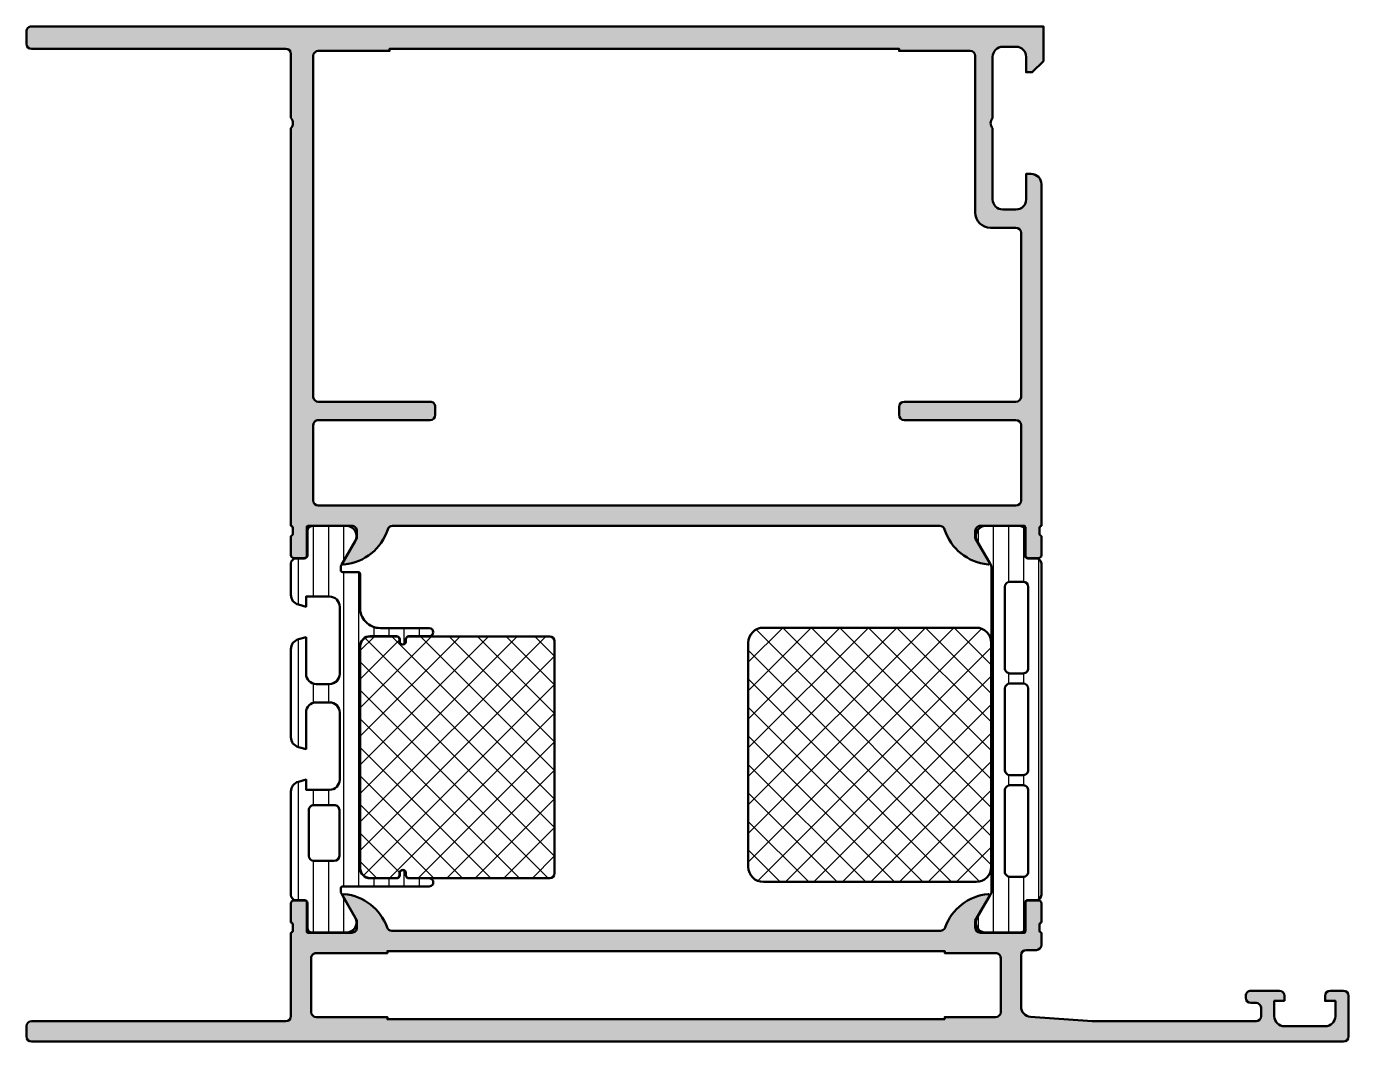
# Model space of a CAD drawing. Extents: x 0 to 130, y 0 to 100.
import ezdxf

# ---------------------------------------------------------------- set-up
doc = ezdxf.new("R2010")
doc.units = 0
for name, color, linetype, lineweight in [('0S-Alu contour', 7, 'Continuous', 50), ('0S-Alu hatch', 252, 'Continuous', 25), ('0S-Plastic contour', 254, 'Continuous', 50), ('0S-Plastic hatch', 253, 'Continuous', 25), ('0S-PT contour', 91, 'Continuous', 50), ('0S-PT hatch', 103, 'Continuous', 25)]:
    doc.layers.add(name, color=color, linetype=linetype, lineweight=lineweight)
pattern_1 = [(135, (0, 0), (-1.403165018917055, -1.403165018917055), []), (225, (0, 0), (1.403165018917055, -1.403165018917055), [])]
pattern_2 = [(90, (0, 0), (-1.4859, 0), [])]

# ---------------------------------------------------------------- blocks, each defined once
blk = doc.blocks.new('438720__DFF187B1_2FE2_44DF_8793_DDACC9FEA087_')
at = {"layer": '0S-Alu hatch'}
h = blk.add_hatch(color=256, dxfattribs=at)
edge = h.paths.add_edge_path()
edge.add_line((99.8, 50.699999999998), (99.8, 84.29999999999998))
edge.add_arc((98.8, 84.29999999999998), 1.000000000000003, 0, 90)
edge.add_line((98.8, 85.29999999999998), (98.3, 85.29999999999998))
edge.add_line((98.3, 85.29999999999998), (98.3, 82.79999999999998))
edge.add_ellipse((97.3, 82.79999999999998), major_axis=(-1.000000000000003, 0), ratio=1, start_angle=90, end_angle=180, ccw=False)
edge.add_line((97.3, 81.79999999999998), (96, 81.79999999999998))
edge.add_ellipse((96, 82.79999999999998), major_axis=(-1, 0), ratio=1, start_angle=0, end_angle=90, ccw=False)
edge.add_line((95, 82.79999999999998), (95, 89.8))
edge.add_ellipse((95.525, 90.29999999999998), major_axis=(-0.724999999999999, 0), ratio=1, start_angle=-43.60281897270329, end_angle=43.60281897270329, ccw=False)
edge.add_line((95, 90.8), (95, 96.79999999999998))
edge.add_ellipse((96, 96.79999999999998), major_axis=(-1, 0), ratio=1, start_angle=270, end_angle=360, ccw=False)
edge.add_line((96, 97.80000000000001), (97.3, 97.80000000000001))
edge.add_ellipse((97.3, 96.79999999999998), major_axis=(-1, 0), ratio=1, start_angle=180, end_angle=270, ccw=False)
edge.add_line((98.3, 96.79999999999998), (98.3, 95.29999999999998))
edge.add_line((98.3, 95.29999999999998), (98.9, 95.29999999999998))
edge.add_line((98.9, 95.29999999999998), (100, 96.4))
edge.add_line((100, 96.4), (100, 99.8))
edge.add_line((100, 99.8), (0.5000000000000285, 99.8))
edge.add_arc((0.4999999999999716, 99.29999999999998), 0.5, 89.99999999999349, 180)
edge.add_line((-2.84e-14, 99.29999999999998), (0, 98.10000000000002))
edge.add_arc((0.5, 98.10000000000002), 0.5, 180, 270)
edge.add_line((0.5, 97.60000000000001), (25.50000000000002, 97.60000000000001))
edge.add_ellipse((25.5, 97.1), major_axis=(-0.5, 0), ratio=1, start_angle=180, end_angle=269.9999999999984, ccw=False)
edge.add_line((26, 97.1), (26, 90.8))
edge.add_ellipse((25.47500000000001, 90.29999999999998), major_axis=(-0.7249999999999939, 0), ratio=1, start_angle=136.397181027296, end_angle=223.6028189727041, ccw=False)
edge.add_line((26, 89.8), (25.99999999999996, 50.70000000000001))
edge.add_ellipse((25.92116355345694, 50.43247940800688), major_axis=(-0.2788950563274352, 0), ratio=1, start_angle=178.8354106259076, end_angle=253.58012358051252, ccw=False)
edge.add_line((26.20000099999999, 50.42681100000853), (26.20000099999999, 49.97321700000851))
edge.add_ellipse((25.92113290435682, 49.96755634053145), major_axis=(-0.2789255417371434, 0), ratio=1, start_angle=106.4245945553539, end_angle=181.1628700728862, ccw=False)
edge.add_line((25.99999999999999, 49.70001300000852), (25.99999999999999, 47.82000200000002))
edge.add_arc((26.3, 47.82000200000001), 0.3000000000000114, 180, 269.9999999999973)
edge.add_line((26.29999999999999, 47.520002), (27.27997431904277, 47.520002))
edge.add_arc((27.27997431904277, 47.82000200000001), 0.3000000000000185, 270, 360)
edge.add_line((27.57997431904278, 47.82000200000001), (27.57997431904278, 50.58))
edge.add_ellipse((27.69997431904278, 50.57999999999999), major_axis=(-0.1200000000000045, 0), ratio=1, start_angle=270, end_angle=360, ccw=False)
edge.add_line((27.69997431904278, 50.7), (31.99999999999999, 50.70000000000001))
edge.add_ellipse((32, 50.2), major_axis=(-0.5000000000000071, 0), ratio=1, start_angle=180, end_angle=270.00000000000165, ccw=False)
edge.add_line((32.5, 50.2), (32.5, 49.5))
edge.add_line((32.5, 49.5), (31.11850454237761, 47.10717967697243))
edge.add_arc((31.23811978464828, 47.0381197846483), 0.1381197846482893, 150.0000000000119, 275.6225775508016)
edge.add_arc((30.76177675882616, 51.87660886184838), 5.000000000000554, 275.6225775507933, 342.2515836439298)
edge.add_ellipse((35.99999999999982, 50.20000000000041), major_axis=(-0.4999999999993678, 0), ratio=1, start_angle=269.9999999999772, end_angle=342.2515836439069, ccw=False)
edge.add_line((36.00000000000001, 50.69999999999978), (89.80000000000145, 50.69999999999999))
edge.add_ellipse((89.80000000000146, 50.20000000000146), major_axis=(-0.4999999999985292, 0), ratio=1, start_angle=197.748416356074, end_angle=270.00000000000324, ccw=False)
edge.add_arc((95.03822324117381, 51.87660886184879), 4.999999999999937, 197.7484163560697, 264.3774224492063)
edge.add_arc((94.5618802153517, 47.03811978464934), 0.1381197846482883, 264.3774224492046, 389.9999999999987)
edge.add_line((94.68149545762235, 47.10717967697348), (93.3, 49.50000000000102))
edge.add_line((93.3, 49.50000000000102), (93.3, 50.20000000000104))
edge.add_ellipse((93.79999999999998, 50.20000000000102), major_axis=(-0.4999999999999929, 0), ratio=1, start_angle=269.9999999999984, end_angle=360, ccw=False)
edge.add_line((93.8, 50.70000000000101), (98.10002568095764, 50.70000000000104))
edge.add_ellipse((98.10002568095764, 50.57999999999999), major_axis=(-0.1200000000010419, 0), ratio=1, start_angle=180, end_angle=270, ccw=False)
edge.add_line((98.22002568095868, 50.57999999999999), (98.22002568095868, 47.82000200000001))
edge.add_arc((98.5200256809587, 47.82000200000001), 0.3000000000000043, 180, 269.9999999999973)
edge.add_line((98.5200256809587, 47.520002), (99.50000000000146, 47.520002))
edge.add_arc((99.50000000000146, 47.82000200000001), 0.3000000000000114, 270, 360)
edge.add_line((99.80000000000148, 47.82000200000001), (99.80000000000148, 49.70001300000852))
edge.add_ellipse((99.87886709564464, 49.96755634053146), major_axis=(-0.2789255417371443, 0), ratio=1, start_angle=-1.1628700728879835, end_angle=73.57540544464621, ccw=False)
edge.add_line((99.59999900000147, 49.97321700000853), (99.59999900000147, 50.42681100000852))
edge.add_ellipse((99.87883644654246, 50.43247940800686), major_axis=(-0.2788950563253698, 0), ratio=1, start_angle=-73.58012358050928, end_angle=1.1645893740977726, ccw=False)
edge = h.paths.add_edge_path()
edge.add_arc((39.69999999999999, 61.60000000000001), 0.5, 270, 360)
edge.add_line((40.19999999999998, 61.60000000000001), (40.2, 62.40000000000001))
edge.add_arc((39.70000000000002, 62.40000000000001), 0.4999999999999858, 0, 90.0000000000016)
edge.add_line((39.7, 62.89999999999999), (28.69999999999999, 62.90000000000001))
edge.add_ellipse((28.69999999999999, 63.40000000000001), major_axis=(-0.5, 0), ratio=1, start_angle=0, end_angle=90, ccw=False)
edge.add_line((28.19999999999999, 63.4), (28.19999999999999, 96.90000000000003))
edge.add_ellipse((28.69999999999999, 96.90000000000003), major_axis=(-0.5, 0), ratio=1, start_angle=270, end_angle=360, ccw=False)
edge.add_line((28.69999999999999, 97.40000000000003), (35.69999999999999, 97.4))
edge.add_line((35.69999999999999, 97.4), (35.69999999999999, 97.60000000000001))
edge.add_line((35.69999999999999, 97.60000000000001), (85.8, 97.60000000000001))
edge.add_line((85.8, 97.60000000000001), (85.80000000000001, 97.4))
edge.add_line((85.80000000000001, 97.4), (92.79999999999998, 97.4))
edge.add_ellipse((92.79999999999998, 96.90000000000003), major_axis=(-0.5, 0), ratio=1, start_angle=180, end_angle=270, ccw=False)
edge.add_line((93.3, 96.90000000000003), (93.3, 81.5))
edge.add_arc((94.80000000000003, 81.5), 1.500000000000007, 180, 269.9999999999989)
edge.add_line((94.79999999999998, 80), (97.3, 79.99999999999999))
edge.add_ellipse((97.3, 79.49999999999999), major_axis=(-0.5, 0), ratio=1, start_angle=180, end_angle=270, ccw=False)
edge.add_line((97.80000000000001, 79.49999999999999), (97.79999999999998, 63.39999999999999))
edge.add_ellipse((97.3, 63.39999999999999), major_axis=(-0.4999999999999929, 0), ratio=1, start_angle=90.00000000000159, end_angle=180, ccw=False)
edge.add_line((97.30000000000003, 62.9), (86.3, 62.9))
edge.add_arc((86.3, 62.4), 0.5, 90, 180)
edge.add_line((85.8, 62.4), (85.80000000000001, 61.60000000000001))
edge.add_arc((86.3, 61.60000000000001), 0.5000000000000071, 180, 270)
edge.add_line((86.3, 61.1), (97.3, 61.10000000000001))
edge.add_ellipse((97.3, 60.60000000000001), major_axis=(-0.5, 0), ratio=1, start_angle=180, end_angle=270, ccw=False)
edge.add_line((97.80000000000001, 60.60000000000002), (97.79999999999998, 53.19999999999997))
edge.add_ellipse((97.3, 53.19999999999997), major_axis=(-0.4999999999999929, 0), ratio=1, start_angle=90, end_angle=180, ccw=False)
edge.add_line((97.3, 52.69999999999998), (28.69999999999999, 52.70000000000001))
edge.add_ellipse((28.69999999999999, 53.20000000000001), major_axis=(-0.5, 0), ratio=1, start_angle=0, end_angle=90, ccw=False)
edge.add_line((28.19999999999999, 53.2), (28.19999999999998, 60.59999999999999))
edge.add_ellipse((28.69999999999999, 60.59999999999999), major_axis=(-0.5000000000000142, 0), ratio=1, start_angle=269.9999999999984, end_angle=360, ccw=False)
edge.add_line((28.7, 61.10000000000001), (39.69999999999999, 61.10000000000001))
at = {"layer": '0S-Alu contour', "color": 7}
for points in [[(-2.84e-14, 99.29999999999998), (0, 98.10000000000002)], [(98.3, 96.79999999999998), (98.3, 95.29999999999998), (98.9, 95.29999999999998), (100, 96.4), (100, 99.8), (0.5000000000000285, 99.8)], [(0.5, 97.60000000000001), (25.50000000000002, 97.60000000000001)], [(28.69999999999999, 97.40000000000003), (35.69999999999999, 97.4), (35.69999999999999, 97.60000000000001), (85.8, 97.60000000000001), (85.80000000000001, 97.4), (92.79999999999998, 97.4)], [(96, 97.80000000000001), (97.3, 97.80000000000001)], [(26, 97.1), (26, 90.8)], [(28.19999999999999, 63.4), (28.19999999999999, 96.90000000000003)], [(93.3, 96.90000000000003), (93.3, 81.5)], [(95, 90.8), (95, 96.79999999999998)], [(26, 89.8), (25.99999999999996, 50.70000000000001)], [(95, 82.79999999999998), (95, 89.8)], [(98.8, 85.29999999999998), (98.3, 85.29999999999998), (98.3, 82.79999999999998)], [(99.8, 50.699999999998), (99.8, 84.29999999999998)], [(97.3, 81.79999999999998), (96, 81.79999999999998)], [(94.79999999999998, 80), (97.3, 79.99999999999999)], [(97.80000000000001, 79.49999999999999), (97.79999999999998, 63.39999999999999)], [(39.7, 62.89999999999999), (28.69999999999999, 62.90000000000001)], [(97.30000000000003, 62.9), (86.3, 62.9)], [(40.19999999999998, 61.60000000000001), (40.2, 62.40000000000001)], [(85.8, 62.4), (85.80000000000001, 61.60000000000001)], [(28.19999999999999, 53.2), (28.19999999999998, 60.59999999999999)], [(28.7, 61.10000000000001), (39.69999999999999, 61.10000000000001)], [(86.3, 61.1), (97.3, 61.10000000000001)], [(97.80000000000001, 60.60000000000002), (97.79999999999998, 53.19999999999997)], [(97.3, 52.69999999999998), (28.69999999999999, 52.70000000000001)], [(25.99999999999999, 49.70001300000852), (25.99999999999999, 47.82000200000002)], [(26.20000099999999, 50.42681100000853), (26.20000099999999, 49.97321700000851)], [(27.57997431904278, 47.82000200000001), (27.57997431904278, 50.58)], [(27.69997431904278, 50.7), (31.99999999999999, 50.70000000000001)], [(32.5, 50.2), (32.5, 49.5), (31.11850454237761, 47.10717967697243)], [(36.00000000000001, 50.69999999999978), (89.80000000000145, 50.69999999999999)], [(94.68149545762235, 47.10717967697348), (93.3, 49.50000000000102), (93.3, 50.20000000000104)], [(93.8, 50.70000000000101), (98.10002568095764, 50.70000000000104)], [(98.22002568095868, 50.57999999999999), (98.22002568095868, 47.82000200000001)], [(99.59999900000147, 49.97321700000853), (99.59999900000147, 50.42681100000852)], [(99.80000000000148, 47.82000200000001), (99.80000000000148, 49.70001300000852)], [(26.29999999999999, 47.520002), (27.27997431904277, 47.520002)], [(98.5200256809587, 47.520002), (99.50000000000146, 47.520002)]]:
    blk.add_lwpolyline(points, dxfattribs=at)
for centre, radius, start, end in [((0.4999999999999716, 99.29999999999998), 0.5, 89.99999999999349, 180), ((0.5, 98.10000000000002), 0.5, 180, 270), ((98.8, 84.29999999999998), 1.000000000000003, 0, 90), ((94.80000000000003, 81.5), 1.500000000000007, 180, 269.9999999999989), ((39.70000000000002, 62.40000000000001), 0.4999999999999858, 0, 90.0000000000016), ((86.3, 62.4), 0.5, 90, 180), ((39.69999999999999, 61.60000000000001), 0.5, 270, 0), ((86.3, 61.60000000000001), 0.5000000000000071, 180, 270), ((30.76177675882616, 51.87660886184838), 5.000000000000554, 275.6225775507933, 342.2515836439298), ((95.03822324117381, 51.87660886184879), 4.999999999999937, 197.7484163560697, 264.3774224492063), ((26.3, 47.82000200000001), 0.3000000000000114, 180, 269.9999999999973), ((27.27997431904277, 47.82000200000001), 0.3000000000000185, 270, 0), ((31.23811978464828, 47.0381197846483), 0.1381197846482893, 150.0000000000119, 275.6225775508016), ((94.5618802153517, 47.03811978464934), 0.1381197846482883, 264.3774224492046, 29.99999999999864), ((98.5200256809587, 47.82000200000001), 0.3000000000000043, 180, 269.9999999999973), ((99.50000000000146, 47.82000200000001), 0.3000000000000114, 270, 0)]:
    blk.add_arc(centre, radius, start, end, dxfattribs=at)
at = {"layer": '0S-Alu contour', "color": 7, "extrusion": (0, 0, -1)}
for centre, radius, start, end in [((-25.5, 97.1), 0.5, 90.0000000000016, 180), ((-96, 96.79999999999998), 1, 0, 90), ((-97.3, 96.79999999999998), 1, 90, 180), ((-28.69999999999999, 96.90000000000003), 0.5, 0, 90), ((-92.79999999999998, 96.90000000000003), 0.5, 90, 180), ((-25.47500000000001, 90.29999999999998), 0.7249999999999939, 136.3971810272959, 223.6028189727041), ((-95.525, 90.29999999999998), 0.724999999999999, 316.3971810272967, 43.60281897270331), ((-96, 82.79999999999998), 1, 270, 0), ((-97.3, 82.79999999999998), 1.000000000000003, 180, 270), ((-97.3, 79.49999999999999), 0.5, 90, 180), ((-28.69999999999999, 63.40000000000001), 0.5, 270, 0), ((-97.3, 63.39999999999999), 0.4999999999999929, 180, 269.9999999999984), ((-28.69999999999999, 60.59999999999999), 0.5000000000000142, 0, 90.0000000000016), ((-97.3, 60.60000000000001), 0.5, 90, 180), ((-28.69999999999999, 53.20000000000001), 0.5, 270, 0), ((-97.3, 53.19999999999997), 0.4999999999999929, 180, 270), ((-25.92116355345694, 50.43247940800688), 0.2788950563274352, 106.4198764194875, 181.1645893740925), ((-25.92113290435682, 49.96755634053145), 0.2789255417371434, 178.8371299271138, 253.5754054446461), ((-27.69997431904278, 50.57999999999999), 0.1200000000000045, 0, 90), ((-32, 50.2), 0.5000000000000071, 89.99999999999837, 180), ((-35.99999999999982, 50.20000000000041), 0.4999999999993678, 17.74841635609313, 90.0000000000228), ((-89.80000000000146, 50.20000000000146), 0.4999999999985292, 89.99999999999675, 162.251583643926), ((-93.79999999999998, 50.20000000000102), 0.4999999999999929, 0, 90.0000000000016), ((-98.10002568095764, 50.57999999999999), 0.1200000000010419, 90, 180), ((-99.87883644654246, 50.43247940800686), 0.2788950563253698, 358.8354106259022, 73.58012358050937), ((-99.87886709564464, 49.96755634053146), 0.2789255417371443, 286.4245945553538, 1.162870072888105)]:
    blk.add_arc(centre, radius, start, end, dxfattribs=at)
blk = doc.blocks.new('438260__5B9EB862_F259_4979_A727_51D147B3222C_')
at = {"layer": '0S-Alu hatch'}
h = blk.add_hatch(color=256, dxfattribs=at)
edge = h.paths.add_edge_path()
edge.add_line((123.7, 3.999999999999999), (123.7, 4.5))
edge.add_arc((123.2, 4.5), 0.4999999999999992, 0, 90)
edge.add_line((123.2, 4.999999999999999), (120.4, 5))
edge.add_arc((120.4, 4.500000000000003), 0.4999999999999974, 89.99999999999837, 180)
edge.add_line((119.9, 4.5), (119.9, 4.299999999999999))
edge.add_arc((120.4, 4.299999999999998), 0.5000000000000018, 180, 270)
edge.add_line((120.4, 3.799999999999997), (120.9, 3.799999999999998))
edge.add_ellipse((120.9, 3.299999999999998), major_axis=(-0.5, 0), ratio=1, start_angle=180, end_angle=270, ccw=False)
edge.add_line((121.4, 3.299999999999998), (121.4, 2.499999999999996))
edge.add_ellipse((120.9, 2.499999999999998), major_axis=(-0.5, 0), ratio=1, start_angle=90, end_angle=180, ccw=False)
edge.add_line((120.9, 1.999999999999998), (104.8, 2.000000000000001))
edge.add_line((104.8, 2.000000000000001), (98.7287529500121, 2.433660503570568))
edge.add_ellipse((98.80000000000003, 3.431119203401302), major_axis=(-0.9999999999999994, 0), ratio=1, start_angle=0, end_angle=85.91438322002472, ccw=False)
edge.add_line((97.80000000000001, 3.4311192034013), (97.80000000000001, 8.500000000000027))
edge.add_ellipse((98.30000000000001, 8.500000000000025), major_axis=(-0.4999999999999929, 0), ratio=1, start_angle=270, end_angle=360, ccw=False)
edge.add_line((98.30000000000001, 9.000000000000018), (99.30000000000001, 9.000000000000014))
edge.add_arc((99.30000000000001, 9.500000000000004), 0.4999999999999894, 270, 360)
edge.add_line((99.8, 9.500000000000007), (99.8, 10.69999999999998))
edge.add_ellipse((99.87883644654305, 10.9675205919931), major_axis=(-0.2788950563274398, 0), ratio=1, start_angle=-1.1645893740985116, end_angle=73.58012358050672, ccw=False)
edge.add_line((99.599999, 10.97318899999149), (99.599999, 11.42678299999149))
edge.add_ellipse((99.87886709564316, 11.43244365946854), major_axis=(-0.2789255417371504, 0), ratio=1, start_angle=-73.5754054446466, end_angle=1.1628700728858803, ccw=False)
edge.add_line((99.8, 11.69998699999149), (99.8, 13.57999799999999))
edge.add_arc((99.49999999999999, 13.57999799999999), 0.3000000000000043, 0, 89.99999999999729)
edge.add_line((99.50000000000001, 13.87999799999999), (98.5200256809572, 13.87999799999999))
edge.add_arc((98.5200256809572, 13.57999799999999), 0.3000000000000043, 90, 180)
edge.add_line((98.2200256809572, 13.57999799999999), (98.2200256809572, 10.81999999999999))
edge.add_ellipse((98.10002568095724, 10.81999999999999), major_axis=(-0.1199999999999761, 0), ratio=1, start_angle=90, end_angle=180, ccw=False)
edge.add_line((98.10002568095724, 10.70000000000001), (93.79999999999998, 10.70000000000001))
edge.add_ellipse((93.8, 11.20000000000001), major_axis=(-0.5000000000000036, 0), ratio=1, start_angle=0, end_angle=89.9999999999967, ccw=False)
edge.add_line((93.3, 11.20000000000002), (93.3, 11.9))
edge.add_line((93.3, 11.9), (94.68149545762235, 14.29282032302757))
edge.add_arc((94.5618802153517, 14.36188021535171), 0.1381197846482903, 329.9999999999994, 455.6225775507956)
edge.add_arc((95.03822324117374, 9.52339113815216), 5.000000000000031, 95.62257755079277, 160.0499003679405)
edge.add_ellipse((89.86827747940465, 11.39999999999997), major_axis=(-0.499999999999961, 0), ratio=1, start_angle=90.00000000000978, end_angle=160.0499003679496, ccw=False)
edge.add_line((89.86827747940472, 10.90000000000001), (35.93172252059527, 10.90000000000001))
edge.add_ellipse((35.93172252059527, 11.40000000000015), major_axis=(-0.5000000000001404, 0), ratio=1, start_angle=19.95009963205888, end_angle=90, ccw=False)
edge.add_arc((30.76177675882624, 9.523391138152375), 4.999999999999785, 19.95009963205865, 84.37742244920679)
edge.add_arc((31.23811978464829, 14.3618802153517), 0.1381197846482707, 84.37742244920344, 209.9999999999997)
edge.add_line((31.11850454237765, 14.29282032302757), (32.50000000000002, 11.9))
edge.add_line((32.50000000000002, 11.9), (32.50000000000006, 11.20000000000004))
edge.add_ellipse((32, 11.20000000000007), major_axis=(-0.500000000000057, 0), ratio=1, start_angle=89.9999999999967, end_angle=180, ccw=False)
edge.add_line((31.99999999999997, 10.70000000000001), (27.69997431904275, 10.70000000000001))
edge.add_ellipse((27.69997431904277, 10.81999999999998), major_axis=(-0.1199999999999655, 0), ratio=1, start_angle=0, end_angle=89.99999999999329, ccw=False)
edge.add_line((27.57997431904281, 10.81999999999998), (27.57997431904279, 13.57999800000001))
edge.add_arc((27.2799743190428, 13.57999799999999), 0.2999999999999971, 0, 90.00000000000273)
edge.add_line((27.27997431904278, 13.87999799999999), (26.29999999999999, 13.87999799999999))
edge.add_arc((26.29999999999997, 13.57999799999999), 0.2999999999999989, 89.99999999999729, 180)
edge.add_line((25.99999999999997, 13.57999800000001), (25.99999999999999, 11.69998699999147))
edge.add_ellipse((25.92113290435684, 11.43244365946854), major_axis=(-0.2789255417371332, 0), ratio=1, start_angle=178.8371299271155, end_angle=253.5754054446486, ccw=False)
edge.add_line((26.20000099999999, 11.42678299999149), (26.20000099999999, 10.9731889999915))
edge.add_ellipse((25.92116355345698, 10.9675205919931), major_axis=(-0.2788950563273956, 0), ratio=1, start_angle=106.419876419496, end_angle=181.164589374102, ccw=False)
edge.add_line((26.00000000000003, 10.70000000000003), (26, 2.500000000000033))
edge.add_ellipse((25.49999999999999, 2.500000000000023), major_axis=(-0.5000000000000142, 0), ratio=1, start_angle=90.00000000000159, end_angle=180, ccw=False)
edge.add_line((25.5, 2.000000000000009), (0.4999999999999432, 2.000000000000015))
edge.add_arc((0.4999999999999716, 1.500000000000044), 0.4999999999999716, 90.00000000000325, 180)
edge.add_line((0, 1.50000000000003), (0, 0.5000000000000313))
edge.add_arc((0.5, 0.5000000000000169), 0.5, 180, 270)
edge.add_line((0.5, 1.69e-14), (129.5, 0))
edge.add_arc((129.5, 0.5), 0.5, 270, 360)
edge.add_line((130, 0.4999999999999998), (130, 4.499999999999999))
edge.add_arc((129.5, 4.499999999999999), 0.500000000000002, 0, 90)
edge.add_line((129.5, 5), (128.2, 5))
edge.add_arc((128.2, 4.499999999999999), 0.5000000000000009, 90, 180)
edge.add_line((127.7, 4.5), (127.7, 3.999999999999999))
edge.add_line((127.7, 3.999999999999999), (128.7, 3.999999999999998))
edge.add_line((128.7, 3.999999999999998), (128.7, 2.499999999999999))
edge.add_ellipse((127.7, 2.499999999999999), major_axis=(-1, 0), ratio=1, start_angle=90, end_angle=180, ccw=False)
edge.add_line((127.7, 1.499999999999999), (123.7, 1.499999999999999))
edge.add_ellipse((123.7, 2.499999999999999), major_axis=(-1, 0), ratio=1, start_angle=0, end_angle=90, ccw=False)
edge.add_line((122.7, 2.499999999999997), (122.7, 3.999999999999999))
edge.add_line((122.7, 3.999999999999999), (123.7, 3.999999999999999))
edge = h.paths.add_edge_path()
edge.add_line((90.30000000000001, 2.200000000000016), (35.5, 2.200000000000016))
edge.add_line((35.5, 2.200000000000016), (35.5, 2.400000000000015))
edge.add_line((35.5, 2.400000000000015), (28.5, 2.400000000000016))
edge.add_ellipse((28.50000000000001, 2.90000000000003), major_axis=(-0.5000000000000138, 0), ratio=1, start_angle=0, end_angle=89.9999999999983, ccw=False)
edge.add_line((28, 2.900000000000046), (27.99999999999994, 8.200000000000003))
edge.add_ellipse((28.49999999999997, 8.199999999999992), major_axis=(-0.5000000000000285, 0), ratio=1, start_angle=269.9999999999984, end_angle=360, ccw=False)
edge.add_line((28.49999999999999, 8.70000000000002), (35.50000000000003, 8.700000000000014))
edge.add_line((35.50000000000003, 8.700000000000014), (35.5, 8.900000000000013))
edge.add_line((35.5, 8.900000000000013), (90.29999999999998, 8.900000000000013))
edge.add_line((90.29999999999998, 8.900000000000013), (90.29999999999998, 8.700000000000014))
edge.add_line((90.29999999999998, 8.700000000000014), (95.29999999999998, 8.700000000000015))
edge.add_ellipse((95.30000000000001, 8.200000000000008), major_axis=(-0.5000000000000071, 0), ratio=1, start_angle=180, end_angle=270.00000000000165, ccw=False)
edge.add_line((95.80000000000001, 8.200000000000014), (95.79999999999998, 2.900000000000019))
edge.add_ellipse((95.29999999999998, 2.900000000000022), major_axis=(-0.5000000000000071, 0), ratio=1, start_angle=90, end_angle=180, ccw=False)
edge.add_line((95.29999999999998, 2.400000000000015), (90.29999999999998, 2.400000000000016))
edge.add_line((90.29999999999998, 2.400000000000016), (90.30000000000001, 2.200000000000016))
at = {"layer": '0S-Alu contour', "color": 7}
for points in [[(25.99999999999997, 13.57999800000001), (25.99999999999999, 11.69998699999147)], [(27.27997431904278, 13.87999799999999), (26.29999999999999, 13.87999799999999)], [(27.57997431904281, 10.81999999999998), (27.57997431904279, 13.57999800000001)], [(31.11850454237765, 14.29282032302757), (32.50000000000002, 11.9), (32.50000000000006, 11.20000000000004)], [(93.3, 11.20000000000002), (93.3, 11.9), (94.68149545762235, 14.29282032302757)], [(98.2200256809572, 13.57999799999999), (98.2200256809572, 10.81999999999999)], [(99.50000000000001, 13.87999799999999), (98.5200256809572, 13.87999799999999)], [(99.8, 11.69998699999149), (99.8, 13.57999799999999)], [(26.00000000000003, 10.70000000000003), (26, 2.500000000000033)], [(26.20000099999999, 11.42678299999149), (26.20000099999999, 10.9731889999915)], [(31.99999999999997, 10.70000000000001), (27.69997431904275, 10.70000000000001)], [(89.86827747940472, 10.90000000000001), (35.93172252059527, 10.90000000000001)], [(98.10002568095724, 10.70000000000001), (93.79999999999998, 10.70000000000001)], [(99.599999, 10.97318899999149), (99.599999, 11.42678299999149)], [(99.8, 9.500000000000007), (99.8, 10.69999999999998)], [(28, 2.900000000000046), (27.99999999999994, 8.200000000000003)], [(28.49999999999999, 8.70000000000002), (35.50000000000003, 8.700000000000014), (35.5, 8.900000000000013), (90.29999999999998, 8.900000000000013), (90.29999999999998, 8.700000000000014), (95.29999999999998, 8.700000000000015)], [(95.80000000000001, 8.200000000000014), (95.79999999999998, 2.900000000000019)], [(97.80000000000001, 3.4311192034013), (97.80000000000001, 8.500000000000027)], [(98.30000000000001, 9.000000000000018), (99.30000000000001, 9.000000000000014)], [(119.9, 4.5), (119.9, 4.299999999999999)], [(123.2, 4.999999999999999), (120.4, 5)], [(122.7, 2.499999999999997), (122.7, 3.999999999999999), (123.7, 3.999999999999999)], [(123.7, 3.999999999999999), (123.7, 4.5)], [(127.7, 4.5), (127.7, 3.999999999999999), (128.7, 3.999999999999998), (128.7, 2.499999999999999)], [(129.5, 5), (128.2, 5)], [(130, 0.4999999999999998), (130, 4.499999999999999)], [(120.4, 3.799999999999997), (120.9, 3.799999999999998)], [(121.4, 3.299999999999998), (121.4, 2.499999999999996)], [(0, 1.50000000000003), (0, 0.5000000000000313)], [(25.5, 2.000000000000009), (0.4999999999999432, 2.000000000000015)], [(90.30000000000001, 2.200000000000016), (35.5, 2.200000000000016), (35.5, 2.400000000000015), (28.5, 2.400000000000016)], [(95.29999999999998, 2.400000000000015), (90.29999999999998, 2.400000000000016), (90.30000000000001, 2.200000000000016)], [(120.9, 1.999999999999998), (104.8, 2.000000000000001), (98.7287529500121, 2.433660503570568)], [(127.7, 1.499999999999999), (123.7, 1.499999999999999)], [(0.5, 1.69e-14), (129.5, 0)]]:
    blk.add_lwpolyline(points, dxfattribs=at)
for centre, radius, start, end in [((31.23811978464829, 14.3618802153517), 0.1381197846482707, 84.37742244920344, 209.9999999999997), ((30.76177675882624, 9.523391138152375), 4.999999999999785, 19.95009963205865, 84.37742244920679), ((95.03822324117374, 9.52339113815216), 5.000000000000031, 95.62257755079277, 160.0499003679405), ((94.5618802153517, 14.36188021535171), 0.1381197846482903, 329.9999999999994, 95.62257755079555), ((26.29999999999997, 13.57999799999999), 0.2999999999999989, 89.99999999999729, 180), ((27.2799743190428, 13.57999799999999), 0.2999999999999971, 0, 90.00000000000273), ((98.5200256809572, 13.57999799999999), 0.3000000000000043, 90, 180), ((99.49999999999999, 13.57999799999999), 0.3000000000000043, 0, 89.99999999999729), ((99.30000000000001, 9.500000000000004), 0.4999999999999894, 270, 0), ((120.4, 4.500000000000003), 0.4999999999999974, 89.99999999999837, 180), ((120.4, 4.299999999999998), 0.5000000000000018, 180, 270), ((123.2, 4.5), 0.4999999999999992, 0, 90), ((128.2, 4.499999999999999), 0.5000000000000009, 90, 180), ((129.5, 4.499999999999999), 0.500000000000002, 0, 90), ((0.4999999999999716, 1.500000000000044), 0.4999999999999716, 90.00000000000325, 180), ((0.5, 0.5000000000000169), 0.5, 180, 270), ((129.5, 0.5), 0.5, 270, 0)]:
    blk.add_arc(centre, radius, start, end, dxfattribs=at)
at = {"layer": '0S-Alu contour', "color": 7, "extrusion": (0, 0, -1)}
for centre, radius, start, end in [((-25.92113290435684, 11.43244365946854), 0.2789255417371332, 106.4245945553514, 181.1628700728846), ((-25.92116355345698, 10.9675205919931), 0.2788950563273956, 178.835410625898, 253.580123580504), ((-27.69997431904277, 10.81999999999998), 0.1199999999999655, 270.0000000000068, 0), ((-32, 11.20000000000007), 0.500000000000057, 180, 270.0000000000033), ((-35.93172252059527, 11.40000000000015), 0.5000000000001404, 270, 340.0499003679411), ((-89.86827747940465, 11.39999999999997), 0.499999999999961, 199.9500996320505, 269.9999999999902), ((-93.8, 11.20000000000001), 0.5000000000000036, 270.0000000000033, 0), ((-98.10002568095724, 10.81999999999999), 0.1199999999999761, 180, 270), ((-99.87883644654305, 10.9675205919931), 0.2788950563274398, 286.4198764194934, 1.164589374098488), ((-99.87886709564316, 11.43244365946854), 0.2789255417371504, 358.8371299271141, 73.57540544464665), ((-28.49999999999997, 8.199999999999992), 0.5000000000000285, 0, 90.0000000000016), ((-95.30000000000001, 8.200000000000008), 0.5000000000000071, 89.99999999999837, 180), ((-98.30000000000001, 8.500000000000025), 0.4999999999999929, 0, 90), ((-28.50000000000001, 2.90000000000003), 0.5000000000000138, 270.0000000000017, 0), ((-95.29999999999998, 2.900000000000022), 0.5000000000000071, 180, 270), ((-98.80000000000003, 3.431119203401302), 0.9999999999999994, 274.0856167799754, 0), ((-120.9, 3.299999999999998), 0.5, 90, 180), ((-25.49999999999999, 2.500000000000023), 0.5000000000000142, 180, 269.9999999999984), ((-120.9, 2.499999999999998), 0.5, 180, 270), ((-123.7, 2.499999999999999), 1, 270, 0), ((-127.7, 2.499999999999999), 1, 180, 270)]:
    blk.add_arc(centre, radius, start, end, dxfattribs=at)
blk = doc.blocks.new('439520__2AD998A2_C6A2_4991_BFEF_1F9443EC1B4E_')
at = {"layer": '0S-PT hatch'}
h = blk.add_hatch(dxfattribs=at)
h.set_pattern_fill('ANSI37', color=256, scale=0.625, angle=90, style=0)
h.set_pattern_definition(pattern_1)
edge = h.paths.add_edge_path()
edge.add_line((70.96994307472976, 17.19000000001462), (70.96994307472976, 39.19000000000004))
edge.add_ellipse((72.46994679417189, 39.18999628055791), major_axis=(-1.500003719446745, 0), ratio=1, start_angle=270.000142071872, end_angle=359.9998579268319, ccw=False)
edge.add_line((72.46994307472976, 40.69000000000004), (93.3699754996565, 40.69000000000003))
edge.add_ellipse((93.36997393833057, 39.18999843867461), major_axis=(-1.500001561326238, 0), ratio=1, start_angle=180.0000596420629, end_angle=269.9999403618051, ccw=False)
edge.add_line((94.86997549965602, 39.19000000010179), (94.86997549965602, 17.19000000000003))
edge.add_ellipse((93.36997498225767, 17.19000051739838), major_axis=(-1.500000517398437, 0), ratio=1, start_angle=90.00001976317378, end_angle=179.9999802337111, ccw=False)
edge.add_line((93.36997549965653, 15.69000000000003), (72.46994307472976, 15.69000000000003))
edge.add_ellipse((72.4699457499641, 17.19000267523437), major_axis=(-1.50000267523672, 0), ratio=1, start_angle=0.00010218568502295966, end_angle=89.99989781375768, ccw=False)
at = {"layer": '0S-PT contour', "color": 7}
for points in [[(72.46994307472976, 40.69000000000004), (93.3699754996565, 40.69000000000003)], [(70.96994307472976, 17.19000000001462), (70.96994307472976, 39.19000000000004)], [(94.86997549965602, 39.19000000010179), (94.86997549965602, 17.19000000000003)], [(93.36997549965653, 15.69000000000003), (72.46994307472976, 15.69000000000003)]]:
    blk.add_lwpolyline(points, dxfattribs=at)
at = {"layer": '0S-PT contour', "color": 7, "extrusion": (0, 0, -1)}
for centre, radius, start, end in [((-72.46994679417189, 39.18999628055791), 1.500003719446745, 0.0001420731681082, 89.999857928128), ((-93.36997393833057, 39.18999843867461), 1.500001561326238, 90.00005963819488, 179.9999403579371), ((-72.4699457499641, 17.19000267523437), 1.50000267523672, 270.0001021862424, 359.999897814315), ((-93.36997498225767, 17.19000051739838), 1.500000517398437, 180.0000197662889, 269.9999802368262)]:
    blk.add_arc(centre, radius, start, end, dxfattribs=at)
blk = doc.blocks.new('284257__7E490829_2574_4568_9CB7_D7D59CC51C2A___B573F062_CD76_4101_97BA_6370BFA77644_')
at = {"layer": '0S-Plastic hatch'}
h = blk.add_hatch(dxfattribs=at)
h.set_pattern_fill('ANSI31', color=256, scale=0.4680000000000001, angle=45, style=0)
h.set_pattern_definition(pattern_2)
edge = h.paths.add_edge_path()
edge.add_ellipse((27.00110710594783, 29.91999088750824), major_axis=(-1.001153084358503, 0), ratio=1, start_angle=0.040326431516689354, end_angle=74.940297523521, ccw=False)
edge.add_line((25.99995426956255, 29.9192862469864), (25.99995426956261, 38.58127355167418))
edge.add_ellipse((27.00114681860393, 38.58048353022949), major_axis=(-1.001192860736501, 0), ratio=1, start_angle=285.06279992739553, end_angle=359.95478903119766, ccw=False)
edge.add_line((26.74095921340987, 39.54727696964306), (27.49993901077337, 39.75027989933032))
edge.add_line((27.49993901077337, 39.75027989933032), (27.49993901077366, 36.15027989933746))
edge.add_arc((28.50007618974189, 36.15041708073968), 1.000137188376308, 180.0078588372284, 269.9932336118363)
edge.add_line((28.49995807778888, 35.15027989933763), (29.79996572012496, 35.15027989933763))
edge.add_arc((29.7998556998959, 36.15038915102483), 1.000109257738763, 270.0063030061466, 359.9932598634653)
edge.add_line((30.79996495071461, 36.15027150059711), (30.7999649507145, 42.75027989933049))
edge.add_arc((29.79984730016724, 42.75016224791457), 1.000117657467366, 0.0067401365346983, 89.99369699385863)
edge.add_line((29.79995732132025, 43.75027989933032), (27.49993901077366, 43.75027989933033))
edge.add_line((27.49993901077366, 43.75027989933033), (27.49996189895691, 42.75027989933044))
edge.add_line((27.49996189895691, 42.75027989933044), (26.74095921341015, 42.95322179386157))
edge.add_ellipse((27.00107350509695, 43.91995107328201), major_axis=(-1.001111854104478, 0), ratio=1, start_angle=0.040326431516689354, end_angle=74.9402975235069, ccw=False)
edge.add_line((25.99996189895549, 43.91924646177937), (25.99996189895549, 46.98996489895546))
edge.add_ellipse((26.5, 46.98996489895546), major_axis=(-0.5000381010445097, 0), ratio=1, start_angle=270, end_angle=360, ccw=False)
edge.add_line((26.5, 47.49000299999997), (27.32033267325758, 47.49000299999997))
edge.add_arc((27.32033267325753, 47.79000299999998), 0.3000000000000114, 270.0000000000108, 360)
edge.add_line((27.62033267325754, 47.79000299999998), (27.61999804395126, 50.19000138293622))
edge.add_ellipse((28.11999402139006, 50.19000402256122), major_axis=(-0.499995977445768, 0), ratio=1, start_angle=-90.0003024811964, end_angle=0.0003024817733034979, ccw=False)
edge.add_line((28.11999666101522, 50.69000000000002), (31.43515934783162, 50.69000000000002))
edge.add_ellipse((31.44703679091148, 49.69007053931508), major_axis=(-0.9999999999999012, 0), ratio=1, start_angle=150.0000034006488, end_angle=270.68054336164613, ccw=False)
edge.add_line((32.3130622243721, 49.19007059071591), (30.96698728326969, 46.85860008235883))
edge.add_arc((31.40000000000005, 46.60860010805929), 0.4999999999999749, 150.0000034006565, 180)
edge.add_line((30.90000000000008, 46.60860010805937), (30.90000349767237, 46.34999996007898))
edge.add_arc((31.10000349767219, 46.3499999600787), 0.1999999999998181, 180, 269.9999999999349)
edge.add_line((31.10000349767196, 46.14999996007888), (32.64996189895575, 46.14999996007904))
edge.add_ellipse((32.64996189895574, 45.99999996007904), major_axis=(-0.1499999999999915, 0), ratio=1, start_angle=180, end_angle=269.99999999999454, ccw=False)
edge.add_line((32.79996189895573, 45.99999996007903), (32.7999618989555, 42.72997289329786))
edge.add_arc((34.79836185536665, 42.64998780583801), 2.00000000000001, 177.7079847789673, 269.9999999999988)
edge.add_line((34.79836185536661, 40.649987805838), (39.59995772363342, 40.64998780583755))
edge.add_ellipse((39.59995772363342, 40.24999390935316), major_axis=(-0.3999938964843821, 0), ratio=1, start_angle=90, end_angle=270, ccw=False)
edge.add_line((39.59995772363342, 39.85000001286879), (37.59995467187585, 39.85000001286817))
edge.add_arc((37.59995467187585, 39.55000001286821), 0.2999999999999545, 90, 180)
edge.add_line((37.2999546718759, 39.55000001286821), (37.29995467187578, 39.35000001286566))
edge.add_ellipse((36.9999592495125, 39.35000001286558), major_axis=(-0.2999954223632812, 0), ratio=1, start_angle=0, end_angle=180, ccw=False)
edge.add_line((36.69996382714922, 39.3500000128655), (36.69996382714911, 39.55000001286804))
edge.add_arc((36.39996382714904, 39.55000001286809), 0.3000000000000682, 0, 90)
edge.add_line((36.39996382714904, 39.85000001286816), (33.80000004367017, 39.85000001286907))
edge.add_arc((33.80000004367014, 38.85000001286893), 1.000000000000135, 89.99999999999837, 180)
edge.add_line((32.80000004367, 38.85000001286902), (32.8000000436684, 17.04998780583797))
edge.add_arc((33.80000004366852, 17.04998780583791), 1.000000000000113, 180, 270.0000000000098)
edge.add_line((33.80000004366869, 16.0499878058378), (36.39996382714898, 16.04998780583774))
edge.add_arc((36.39996382714904, 16.34998780583792), 0.3000000000001819, 269.9999999999891, 360)
edge.add_line((36.69996382714922, 16.34998780583792), (36.69996382714911, 16.54998780584041))
edge.add_ellipse((36.99995924951244, 16.54998780584044), major_axis=(-0.2999954223633381, 0), ratio=1, start_angle=180, end_angle=360, ccw=False)
edge.add_line((37.29995467187578, 16.54998780584048), (37.29995467187578, 16.34998780583792))
edge.add_arc((37.59995467187591, 16.34998780583792), 0.300000000000125, 180, 269.9999999999891)
edge.add_line((37.59995467187585, 16.0499878058378), (39.59995772363348, 16.0499878058378))
edge.add_ellipse((39.59995772363345, 15.64999390935343), major_axis=(-0.399993896484375, 0), ratio=1, start_angle=89.99999999999591, end_angle=269.9999999999959, ccw=False)
edge.add_line((39.59995772363342, 15.25000001286905), (31.10000000000004, 15.25000001286894))
edge.add_arc((31.10000000000004, 15.05000001286893), 0.2000000000000046, 90, 180)
edge.add_line((30.90000000000003, 15.0500000128689), (30.90000000000008, 14.7913998919406))
edge.add_arc((31.40000000000004, 14.79139989194068), 0.4999999999999574, 180, 209.9999965993434)
edge.add_line((30.96698728326969, 14.54139991764115), (32.31306222437198, 12.20992940928408))
edge.add_ellipse((31.44703679091139, 11.70992946068495), major_axis=(-0.9999999999998701, 0), ratio=1, start_angle=89.31945663835302, end_angle=209.9999965993502, ccw=False)
edge.add_line((31.4351593478315, 10.71000000000003), (28.11999666101534, 10.71000000000003))
edge.add_ellipse((28.11999402139017, 11.20999597743872), major_axis=(-0.4999959774456543, 0), ratio=1, start_angle=-0.0003024817733034979, end_angle=90.00030248119651, ccw=False)
edge.add_line((27.61999804395149, 11.20999861706371), (27.62033267325765, 13.60999700000001))
edge.add_arc((27.32033267325758, 13.60999699999996), 0.3000000000000682, 0, 90)
edge.add_line((27.32033267325758, 13.90999700000002), (26.50000005859713, 13.90999701287164))
edge.add_ellipse((26.50000005859709, 14.40999701287173), major_axis=(-0.5000000000000906, 0), ratio=1, start_angle=1.2194326814096712e-05, end_angle=90.00000000000318, ccw=False)
edge.add_line((26.00000005859701, 14.40999690624123), (26.00000000994234, 24.58101912852668))
edge.add_ellipse((27.00116168274067, 24.58022913144578), major_axis=(-1.001161984483901, 0), ratio=1, start_angle=285.062799927394, end_angle=359.9547890311816, ccw=False)
edge.add_line((26.74098210159329, 25.54699275546651), (27.49996189895674, 25.74999568515368))
edge.add_line((27.49996189895674, 25.74999568515368), (27.49993901077349, 24.74999568515368))
edge.add_line((27.49993901077349, 24.74999568515368), (29.79995732132025, 24.74999568515379))
edge.add_arc((29.79984730050303, 25.75011028447322), 1.000114605371024, 270.0063030061395, 359.9932598633572)
edge.add_line((30.79996189895397, 25.74999263341634), (30.79996495071473, 32.35029440486361))
edge.add_arc((29.79985569989593, 32.3501767544358), 1.00010925773885, 0.0067401366428458, 89.9936969938615)
edge.add_line((29.79996572012485, 33.35028600612309), (28.49995807778916, 33.35028600612308))
edge.add_arc((28.50007618974206, 32.35014882472086), 1.000137188376476, 90.00676638815717, 179.9921411627716)
edge.add_line((27.49993901077366, 32.35028600612331), (27.49993901077332, 28.75029213900062))
edge.add_line((27.49993901077332, 28.75029213900062), (26.74098210159386, 28.95322179386158))
edge = h.paths.add_edge_path()
edge.add_arc((30.26817536364914, 18.2547240112248), 0.4999999999999965, 270, 360)
edge.add_line((30.76817536364913, 18.25472401122481), (30.76817536364913, 22.75472401122481))
edge.add_arc((30.26817536364919, 22.75472401122474), 0.4999999999999432, 0, 90.00000000000651)
edge.add_line((30.26817536364914, 23.25472401122469), (28.26817476833733, 23.25472401122469))
edge.add_arc((28.26817476833732, 22.75472401122469), 0.5000000000000071, 89.99999999999837, 180.0000430627042)
edge.add_line((27.76817476833745, 22.75472363546082), (27.76817852597654, 18.25472363546093))
edge.add_arc((28.26817852597637, 18.25472401122478), 0.4999999999999706, 180.0000430542398, 269.9999999999935)
edge.add_line((28.26817852597631, 17.75472401122481), (30.26817536364914, 17.75472401122481))
at = {"layer": '0S-Alu contour', "color": 7}
for points in [[(27.76817476833745, 22.75472363546082), (27.76817852597654, 18.25472363546093)], [(30.26817536364914, 23.25472401122469), (28.26817476833733, 23.25472401122469)], [(30.76817536364913, 18.25472401122481), (30.76817536364913, 22.75472401122481)], [(28.26817852597631, 17.75472401122481), (30.26817536364914, 17.75472401122481)]]:
    blk.add_lwpolyline(points, dxfattribs=at)
for centre, radius, start, end in [((28.26817476833732, 22.75472401122469), 0.5000000000000071, 89.99999999999837, 180.0000430627042), ((30.26817536364919, 22.75472401122474), 0.4999999999999432, 0, 90.00000000000651), ((28.26817852597637, 18.25472401122478), 0.4999999999999706, 180.0000430542398, 269.9999999999935), ((30.26817536364914, 18.2547240112248), 0.4999999999999965, 270, 0)]:
    blk.add_arc(centre, radius, start, end, dxfattribs=at)
at = {"layer": '0S-Plastic contour', "color": 7}
for points in [[(27.62033267325754, 47.79000299999998), (27.61999804395126, 50.19000138293622)], [(28.11999666101522, 50.69000000000002), (31.43515934783162, 50.69000000000002)], [(32.3130622243721, 49.19007059071591), (30.96698728326969, 46.85860008235883)], [(25.99996189895549, 43.91924646177937), (25.99996189895549, 46.98996489895546)], [(26.5, 47.49000299999997), (27.32033267325758, 47.49000299999997)], [(30.90000000000008, 46.60860010805937), (30.90000349767237, 46.34999996007898)], [(31.10000349767196, 46.14999996007888), (32.64996189895575, 46.14999996007904)], [(32.79996189895573, 45.99999996007903), (32.7999618989555, 42.72997289329786)], [(29.79995732132025, 43.75027989933032), (27.49993901077366, 43.75027989933033), (27.49996189895691, 42.75027989933044), (26.74095921341015, 42.95322179386157)], [(30.79996495071461, 36.15027150059711), (30.7999649507145, 42.75027989933049)], [(34.79836185536661, 40.649987805838), (39.59995772363342, 40.64998780583755)], [(26.74095921340987, 39.54727696964306), (27.49993901077337, 39.75027989933032), (27.49993901077366, 36.15027989933746)], [(36.39996382714904, 39.85000001286816), (33.80000004367017, 39.85000001286907)], [(36.69996382714922, 39.3500000128655), (36.69996382714911, 39.55000001286804)], [(37.2999546718759, 39.55000001286821), (37.29995467187578, 39.35000001286566)], [(39.59995772363342, 39.85000001286879), (37.59995467187585, 39.85000001286817)], [(25.99995426956255, 29.9192862469864), (25.99995426956261, 38.58127355167418)], [(32.80000004367, 38.85000001286902), (32.8000000436684, 17.04998780583797)], [(28.49995807778888, 35.15027989933763), (29.79996572012496, 35.15027989933763)], [(29.79996572012485, 33.35028600612309), (28.49995807778916, 33.35028600612308)], [(27.49993901077366, 32.35028600612331), (27.49993901077332, 28.75029213900062), (26.74098210159386, 28.95322179386158)], [(30.79996189895397, 25.74999263341634), (30.79996495071473, 32.35029440486361)], [(26.74098210159329, 25.54699275546651), (27.49996189895674, 25.74999568515368), (27.49993901077349, 24.74999568515368), (29.79995732132025, 24.74999568515379)], [(26.00000005859701, 14.40999690624123), (26.00000000994234, 24.58101912852668)], [(33.80000004366869, 16.0499878058378), (36.39996382714898, 16.04998780583774)], [(36.69996382714922, 16.34998780583792), (36.69996382714911, 16.54998780584041)], [(37.29995467187578, 16.54998780584048), (37.29995467187578, 16.34998780583792)], [(37.59995467187585, 16.0499878058378), (39.59995772363348, 16.0499878058378)], [(30.90000000000003, 15.0500000128689), (30.90000000000008, 14.7913998919406)], [(30.96698728326969, 14.54139991764115), (32.31306222437198, 12.20992940928408)], [(39.59995772363342, 15.25000001286905), (31.10000000000004, 15.25000001286894)], [(27.32033267325758, 13.90999700000002), (26.50000005859713, 13.90999701287164)], [(27.61999804395149, 11.20999861706371), (27.62033267325765, 13.60999700000001)], [(31.4351593478315, 10.71000000000003), (28.11999666101534, 10.71000000000003)]]:
    blk.add_lwpolyline(points, dxfattribs=at)
at = {"layer": '0S-Plastic contour', "color": 7, "extrusion": (0, 0, -1)}
for centre, radius, start, end in [((-28.11999402139006, 50.19000402256122), 0.499995977445768, 359.9996975182267, 90.00030248119644), ((-31.44703679091148, 49.69007053931508), 0.9999999999999012, 89.31945663835387, 209.9999965993513), ((-26.5, 46.98996489895546), 0.5000381010445097, 0, 90), ((-32.64996189895574, 45.99999996007904), 0.1499999999999915, 90.00000000000543, 180), ((-27.00107350509695, 43.91995107328201), 1.001111854104478, 285.0597024764931, 359.9596735684833), ((-39.59995772363342, 40.24999390935316), 0.3999938964843821, 90, 270), ((-27.00114681860393, 38.58048353022949), 1.001192860736501, 0.0452109688023067, 74.93720007260444), ((-36.9999592495125, 39.35000001286558), 0.2999954223632812, 180, 0), ((-27.00110710594783, 29.91999088750824), 1.001153084358503, 285.059702476479, 359.9596735684833), ((-27.00116168274067, 24.58022913144578), 1.001161984483901, 0.0452109688184296, 74.93720007260602), ((-36.99995924951244, 16.54998780584044), 0.2999954223633381, 0, 180), ((-39.59995772363345, 15.64999390935343), 0.399993896484375, 90.00000000000406, 270.0000000000041), ((-26.50000005859709, 14.40999701287173), 0.5000000000000906, 269.9999999999968, 359.9999878056732), ((-31.44703679091139, 11.70992946068495), 0.9999999999998701, 150.0000034006498, 270.680543361647), ((-28.11999402139017, 11.20999597743872), 0.4999959774456543, 269.9996975188035, 0.0003024817733149)]:
    blk.add_arc(centre, radius, start, end, dxfattribs=at)
at = {"layer": '0S-Plastic contour', "color": 7}
for centre, radius, start, end in [((27.32033267325753, 47.79000299999998), 0.3000000000000114, 270.0000000000108, 0), ((31.40000000000005, 46.60860010805929), 0.4999999999999749, 150.0000034006565, 180), ((31.10000349767219, 46.3499999600787), 0.1999999999998181, 180, 269.9999999999349), ((29.79984730016724, 42.75016224791457), 1.000117657467366, 0.0067401365346983, 89.99369699385863), ((34.79836185536665, 42.64998780583801), 2.00000000000001, 177.7079847789673, 269.9999999999988), ((33.80000004367014, 38.85000001286893), 1.000000000000135, 89.99999999999837, 180), ((36.39996382714904, 39.55000001286809), 0.3000000000000682, 0, 90), ((37.59995467187585, 39.55000001286821), 0.2999999999999545, 90, 180), ((28.50007618974189, 36.15041708073968), 1.000137188376308, 180.0078588372284, 269.9932336118363), ((29.7998556998959, 36.15038915102483), 1.000109257738763, 270.0063030061466, 359.9932598634653), ((28.50007618974206, 32.35014882472086), 1.000137188376476, 90.00676638815717, 179.9921411627716), ((29.79985569989593, 32.3501767544358), 1.00010925773885, 0.0067401366428458, 89.9936969938615), ((29.79984730050303, 25.75011028447322), 1.000114605371024, 270.0063030061395, 359.9932598633572), ((33.80000004366852, 17.04998780583791), 1.000000000000113, 180, 270.0000000000098), ((36.39996382714904, 16.34998780583792), 0.3000000000001819, 269.9999999999891, 0), ((37.59995467187591, 16.34998780583792), 0.300000000000125, 180, 269.9999999999891), ((31.10000000000004, 15.05000001286893), 0.2000000000000046, 90, 180), ((31.40000000000004, 14.79139989194068), 0.4999999999999574, 180, 209.9999965993434), ((27.32033267325758, 13.60999699999996), 0.3000000000000682, 0, 90)]:
    blk.add_arc(centre, radius, start, end, dxfattribs=at)
blk = doc.blocks.new('439520__9B96541A_1977_499E_92AC_967769079AAC_')
at = {"layer": '0S-PT hatch'}
h = blk.add_hatch(dxfattribs=at)
h.set_pattern_fill('ANSI37', color=256, scale=0.625, angle=90, style=0)
h.set_pattern_definition(pattern_1)
edge = h.paths.add_edge_path()
edge.add_ellipse((37.59997370056449, 39.55002441406235), major_axis=(-0.2800000000000011, 0), ratio=1, start_angle=269.99999999998545, end_angle=360, ccw=False)
edge.add_line((37.59997370056456, 39.83002441406235), (51.45054803920451, 39.83002441406236))
edge.add_ellipse((51.45052518759517, 39.3500015624749), major_axis=(-0.4800228521313848, 0), ratio=1, start_angle=180.0026162529255, end_angle=269.9972724199184, ccw=False)
edge.add_line((51.93054803922612, 39.35002348138756), (51.9305289668472, 16.54998780969913))
edge.add_ellipse((51.45050610689385, 16.55001065294334), major_axis=(-0.4800228604968814, 0), ratio=1, start_angle=90.00261725142758, end_angle=179.9972734184199, ccw=False)
edge.add_line((51.4505280341724, 16.06998779294728), (37.59995462820726, 16.06998779296902))
edge.add_ellipse((37.59995462820724, 16.34998779296908), major_axis=(-0.2800000000000651, 0), ratio=1, start_angle=0, end_angle=90.0000000000029, ccw=False)
edge.add_line((37.31995462820717, 16.34998779296909), (37.31995462820719, 16.54998779296902))
edge.add_arc((36.99995920584391, 16.54998779296902), 0.3199954223632773, 0, 180)
edge.add_line((36.67996378348063, 16.54998779296902), (36.67996378348063, 16.34998779296909))
edge.add_ellipse((36.39996378348062, 16.34998779296904), major_axis=(-0.2800000000000153, 0), ratio=1, start_angle=90.00000000001171, end_angle=180, ccw=False)
edge.add_line((36.39996378348067, 16.06998779296902), (33.79996185528697, 16.06998779296902))
edge.add_ellipse((33.79996185528697, 17.04998779296901), major_axis=(-0.9799999999999933, 0), ratio=1, start_angle=0, end_angle=90, ccw=False)
edge.add_line((32.81996185528698, 17.04998779296902), (32.81998092764427, 38.84999998250227))
edge.add_ellipse((33.79998093639304, 38.84999999125105), major_axis=(-0.9800000087487745, 0), ratio=1, start_angle=270.00000051149755, end_angle=359.99999914622634, ccw=False)
edge.add_line((33.79998092764427, 39.82999999999982), (36.39998285583798, 39.82999999999984))
edge.add_ellipse((36.40002313994854, 39.55004028658855), major_axis=(-0.2799597163095713, 0), ratio=1, start_angle=179.9969871203823, end_angle=270.00824443443287, ccw=False)
edge.add_line((36.67998285587105, 39.55002556499906), (36.67998285583794, 39.35002441406236))
edge.add_arc((36.99997827820121, 39.35002441406236), 0.3199954223632773, 180, 360)
edge.add_line((37.31997370056449, 39.35002441406236), (37.31997370056449, 39.55002441406241))
at = {"layer": '0S-PT contour', "color": 7}
for points in [[(33.79998092764427, 39.82999999999982), (36.39998285583798, 39.82999999999984)], [(36.67998285587105, 39.55002556499906), (36.67998285583794, 39.35002441406236)], [(37.31997370056449, 39.35002441406236), (37.31997370056449, 39.55002441406241)], [(37.59997370056456, 39.83002441406235), (51.45054803920451, 39.83002441406236)], [(51.93054803922612, 39.35002348138756), (51.9305289668472, 16.54998780969913)], [(32.81996185528698, 17.04998779296902), (32.81998092764427, 38.84999998250227)], [(36.39996378348067, 16.06998779296902), (33.79996185528697, 16.06998779296902)], [(36.67996378348063, 16.54998779296902), (36.67996378348063, 16.34998779296909)], [(37.31995462820717, 16.34998779296909), (37.31995462820719, 16.54998779296902)], [(51.4505280341724, 16.06998779294728), (37.59995462820726, 16.06998779296902)]]:
    blk.add_lwpolyline(points, dxfattribs=at)
at = {"layer": '0S-PT contour', "color": 7, "extrusion": (0, 0, -1)}
for centre, radius, start, end in [((-33.79998093639304, 38.84999999125105), 0.9800000087487747, 8.537736463e-07, 89.99999948850243), ((-36.40002313994854, 39.55004028658855), 0.2799597163095713, 89.99175556556712, 180.0030128796177), ((-37.59997370056449, 39.55002441406235), 0.2800000000000011, 0, 90.00000000001454), ((-51.45052518759517, 39.3500015624749), 0.4800228521313848, 90.00272758008161, 179.9973837470745), ((-33.79996185528697, 17.04998779296901), 0.9799999999999933, 270, 0), ((-36.39996378348062, 16.34998779296904), 0.2800000000000153, 180, 269.9999999999883), ((-37.59995462820724, 16.34998779296908), 0.2800000000000651, 269.9999999999971, 0), ((-51.45050610689385, 16.55001065294334), 0.4800228604968814, 180.0027265815801, 269.9973827485724)]:
    blk.add_arc(centre, radius, start, end, dxfattribs=at)
at = {"layer": '0S-PT contour', "color": 7}
for centre, start, end in [((36.99997827820121, 39.35002441406236), 180, 0), ((36.99995920584391, 16.54998779296902), 0, 180)]:
    blk.add_arc(centre, 0.3199954223632773, start, end, dxfattribs=at)
blk = doc.blocks.new('284257__D6BEF39C_4EA5_4799_A379_D8716E292338___DBC6B5F2_3C7F_40BB_9598_7BA165957F4E_')
at = {"layer": '0S-Plastic hatch'}
h = blk.add_hatch(dxfattribs=at)
h.set_pattern_fill('ANSI31', color=256, scale=0.4680000000000001, angle=45, style=0)
h.set_pattern_definition(pattern_2)
edge = h.paths.add_edge_path()
edge.add_arc((99.29228467120699, 14.40999700000003), 0.5000000000000036, 270, 359.9999730553582)
edge.add_line((99.79228467120693, 14.40999676486368), (99.79229999949801, 46.99000276486368))
edge.add_arc((99.29229999949807, 46.99000300000004), 0.5000000000000056, 359.9999730553582, 449.9999999999984)
edge.add_line((99.29229999949808, 47.49000300000004), (98.47738399545965, 47.49000300000004))
edge.add_ellipse((98.47738399545965, 47.79000300000002), major_axis=(-0.2999999999999829, 0), ratio=1, start_angle=0, end_angle=90, ccw=False)
edge.add_line((98.17738399545966, 47.79000300000002), (98.1777159458567, 50.19000138293638))
edge.add_arc((97.6777199684181, 50.19000402256145), 0.4999959774455513, 359.9996975182267, 450.0003024811883)
edge.add_line((97.67771732879301, 50.69000000000003), (94.20117583069346, 50.69000000000003))
edge.add_arc((94.34348647968486, 49.7001819252772), 0.9999960709244643, 98.18160805190158, 212.7270160998435)
edge.add_line((93.50223383069356, 49.15954700000002), (94.82070354518012, 46.87589015324984))
edge.add_ellipse((94.3876908284496, 46.62589017895018), major_axis=(-0.5000000000001803, 0), ratio=1, start_angle=180.0000599103377, end_angle=209.9999965993472, ccw=False)
edge.add_line((94.88769082844951, 46.6258907017665), (94.8922601708635, 14.77410929828126))
edge.add_ellipse((94.39226017086335, 14.77410982104981), major_axis=(-0.5000000000004367, 0), ratio=1, start_angle=150.0000034006783, end_angle=179.9999401018306, ccw=False)
edge.add_line((94.8252728875942, 14.52410984675021), (93.50680317310756, 12.24045300000003))
edge.add_arc((94.34805582209893, 11.69981807472288), 0.9999960709244838, 147.2729839001602, 261.8183919480994)
edge.add_line((94.20574517310756, 10.71000000000002), (97.6822866712071, 10.71000000000001))
edge.add_arc((97.68228931083215, 11.2099959774386), 0.4999959774455531, 269.9996975188149, 360.0003024817733)
edge.add_line((98.18228528827073, 11.2099986170688), (98.18195333787372, 13.609997))
edge.add_ellipse((98.48195333787373, 13.60999700000001), major_axis=(-0.300000000000022, 0), ratio=1, start_angle=270.0000000000054, end_angle=360, ccw=False)
edge.add_line((98.4819533378737, 13.90999700000003), (99.29228467120699, 13.90999700000003))
edge = h.paths.add_edge_path()
edge.add_ellipse((96.70666702686994, 34.70058175214917), major_axis=(-0.5, 0), ratio=1, start_angle=270, end_angle=360, ccw=False)
edge.add_line((96.70666702686994, 35.20058175214917), (98.00667770802228, 35.20058175214917))
edge.add_ellipse((98.00667770802228, 34.70058175214918), major_axis=(-0.4999999999999929, 0), ratio=1, start_angle=180, end_angle=270, ccw=False)
edge.add_line((98.50667770802227, 34.70058175214918), (98.50667770802228, 26.69687486732103))
edge.add_ellipse((98.0066777080223, 26.69687486732103), major_axis=(-0.4999999999999894, 0), ratio=1, start_angle=89.9999999988064, end_angle=180, ccw=False)
edge.add_line((98.00667770801188, 26.19687486732104), (96.70666702685953, 26.19687486732104))
edge.add_ellipse((96.70666702686994, 26.69687486732104), major_axis=(-0.5000000000000036, 0), ratio=1, start_angle=0, end_angle=89.999999998808, ccw=False)
edge.add_line((96.20666702686994, 26.69687486731585), (96.20666702686994, 34.70058175214917))
edge = h.paths.add_edge_path()
edge.add_line((96.70668228565897, 45.20057870004731), (98.00669296681137, 45.2005787000473))
edge.add_ellipse((98.00669296681137, 44.70059395883638), major_axis=(-0.4999847412109091, 0), ratio=1, start_angle=180, end_angle=270, ccw=False)
edge.add_line((98.50667770802228, 44.70059395883119), (98.50667770802228, 36.70058175214403))
edge.add_ellipse((98.00667770593465, 36.70058175396215), major_axis=(-0.5000000020876314, 0), ratio=1, start_angle=89.99810089738219, end_angle=180, ccw=False)
edge.add_line((98.00666113313783, 36.20058175214917), (96.70666702686994, 36.20058175214917))
edge.add_ellipse((96.70666338751325, 36.70057811279248), major_axis=(-0.4999963606565535, 0), ratio=1, start_angle=-0.000417042864683026, end_angle=90.00041704259269, ccw=False)
edge.add_line((96.20666702686994, 36.70058175215154), (96.20666702686994, 44.70056344125306))
edge.add_ellipse((96.70668228565899, 44.70056344125827), major_axis=(-0.5000152587890412, 0), ratio=1, start_angle=270.00000000000165, end_angle=360, ccw=False)
edge = h.paths.add_edge_path()
edge.add_line((96.70666702688031, 25.19687486732105), (98.00666113319305, 25.19687486732104))
edge.add_ellipse((98.00667770587538, 24.69687486543838), major_axis=(-0.5000000021573113, 0), ratio=1, start_angle=180, end_angle=270.0018990894972, ccw=False)
edge.add_line((98.50667770803268, 24.69687486731583), (98.50667770803268, 16.69687791942816))
edge.add_ellipse((98.00667770594507, 16.69687792124628), major_axis=(-0.5000000020876314, 0), ratio=1, start_angle=89.99810089738219, end_angle=180, ccw=False)
edge.add_line((98.00666113314823, 16.19687791943331), (96.70666702688033, 16.19687791943331))
edge.add_ellipse((96.70666338752372, 16.69687428007668), major_axis=(-0.4999963606566175, 0), ratio=1, start_angle=-0.000417042864683026, end_angle=90.00041704258291, ccw=False)
edge.add_line((96.20666702688033, 16.69687791943575), (96.20666702688033, 24.69687486732102))
edge.add_ellipse((96.7066633875236, 24.6968785066778), major_axis=(-0.4999963606564967, 0), ratio=1, start_angle=-90.00041704259428, end_angle=0.00041704286462618256, ccw=False)
at = {"layer": '0S-Alu contour', "color": 7}
for points in [[(96.20666702686994, 36.70058175215154), (96.20666702686994, 44.70056344125306)], [(96.70668228565897, 45.20057870004731), (98.00669296681137, 45.2005787000473)], [(98.50667770802228, 44.70059395883119), (98.50667770802228, 36.70058175214403)], [(98.00666113313783, 36.20058175214917), (96.70666702686994, 36.20058175214917)], [(96.70666702686994, 35.20058175214917), (98.00667770802228, 35.20058175214917)], [(96.20666702686994, 26.69687486731585), (96.20666702686994, 34.70058175214917)], [(98.50667770802227, 34.70058175214918), (98.50667770802228, 26.69687486732103)], [(98.00667770801188, 26.19687486732104), (96.70666702685953, 26.19687486732104)], [(96.70666702688031, 25.19687486732105), (98.00666113319305, 25.19687486732104)], [(96.20666702688033, 16.69687791943575), (96.20666702688033, 24.69687486732102)], [(98.50667770803268, 24.69687486731583), (98.50667770803268, 16.69687791942816)], [(98.00666113314823, 16.19687791943331), (96.70666702688033, 16.19687791943331)]]:
    blk.add_lwpolyline(points, dxfattribs=at)
at = {"layer": '0S-Alu contour', "color": 7, "extrusion": (0, 0, -1)}
for centre, radius, start, end in [((-96.70668228565899, 44.70056344125827), 0.5000152587890412, 0, 89.99999999999837), ((-98.00669296681137, 44.70059395883638), 0.4999847412109091, 90, 180), ((-96.70666338751325, 36.70057811279248), 0.4999963606565535, 269.9995829574073, 0.0004170428646345), ((-98.00667770593465, 36.70058175396215), 0.5000000020876314, 180, 270.0018991026179), ((-96.70666702686994, 34.70058175214917), 0.5, 0, 90), ((-98.00667770802228, 34.70058175214918), 0.4999999999999929, 90, 180), ((-96.70666702686994, 26.69687486732104), 0.5000000000000036, 270.000000001192, 0), ((-98.0066777080223, 26.69687486732103), 0.4999999999999894, 180, 270.0000000011936), ((-96.7066633875236, 24.6968785066778), 0.4999963606564967, 359.9995829571354, 90.0004170425943), ((-98.00667770587538, 24.69687486543838), 0.5000000021573113, 89.99810091050276, 180), ((-96.70666338752372, 16.69687428007668), 0.4999963606566175, 269.9995829574171, 0.0004170428646345), ((-98.00667770594507, 16.69687792124628), 0.5000000020876314, 180, 270.0018991026179)]:
    blk.add_arc(centre, radius, start, end, dxfattribs=at)
at = {"layer": '0S-Plastic contour', "color": 7}
for points in [[(97.67771732879301, 50.69000000000003), (94.20117583069346, 50.69000000000003)], [(98.17738399545966, 47.79000300000002), (98.1777159458567, 50.19000138293638)], [(93.50223383069356, 49.15954700000002), (94.82070354518012, 46.87589015324984)], [(99.29229999949808, 47.49000300000004), (98.47738399545965, 47.49000300000004)], [(99.79228467120693, 14.40999676486368), (99.79229999949801, 46.99000276486368)], [(94.88769082844951, 46.6258907017665), (94.8922601708635, 14.77410929828126)], [(94.8252728875942, 14.52410984675021), (93.50680317310756, 12.24045300000003)], [(98.18228528827073, 11.2099986170688), (98.18195333787372, 13.609997)], [(98.4819533378737, 13.90999700000003), (99.29228467120699, 13.90999700000003)], [(94.20574517310756, 10.71000000000002), (97.6822866712071, 10.71000000000001)]]:
    blk.add_lwpolyline(points, dxfattribs=at)
for centre, radius, start, end in [((94.34348647968486, 49.7001819252772), 0.9999960709244643, 98.18160805190158, 212.7270160998435), ((97.6777199684181, 50.19000402256145), 0.4999959774455513, 359.9996975182267, 90.00030248118831), ((99.29229999949807, 46.99000300000004), 0.5000000000000056, 359.9999730553582, 89.99999999999837), ((99.29228467120699, 14.40999700000003), 0.5000000000000036, 270, 359.9999730553582), ((94.34805582209893, 11.69981807472288), 0.9999960709244838, 147.2729839001602, 261.8183919480994), ((97.68228931083215, 11.2099959774386), 0.4999959774455531, 269.9996975188149, 0.0003024817733149)]:
    blk.add_arc(centre, radius, start, end, dxfattribs=at)
at = {"layer": '0S-Plastic contour', "color": 7, "extrusion": (0, 0, -1)}
for centre, radius, start, end in [((-94.3876908284496, 46.62589017895018), 0.5000000000001803, 150.0000034006528, 179.9999400896623), ((-98.47738399545965, 47.79000300000002), 0.2999999999999829, 270, 0), ((-94.39226017086335, 14.77410982104981), 0.5000000000004367, 180.0000598981694, 209.9999965993218), ((-98.48195333787373, 13.60999700000001), 0.300000000000022, 0, 89.99999999999459)]:
    blk.add_arc(centre, radius, start, end, dxfattribs=at)
blk = doc.blocks.new('439520__C348003F_C272_4CF4_9AE6_E9336AC32046_')
at = {"layer": '0S-Alu contour', "color": 7}
for name in ['438720__DFF187B1_2FE2_44DF_8793_DDACC9FEA087_', '438260__5B9EB862_F259_4979_A727_51D147B3222C_']:
    blk.add_blockref(name, (0, 0), dxfattribs=at)
at = {"layer": '0S-Plastic contour', "color": 7}
for name in ['284257__7E490829_2574_4568_9CB7_D7D59CC51C2A___B573F062_CD76_4101_97BA_6370BFA77644_', '284257__D6BEF39C_4EA5_4799_A379_D8716E292338___DBC6B5F2_3C7F_40BB_9598_7BA165957F4E_']:
    blk.add_blockref(name, (0, 0), dxfattribs=at)
at = {"layer": '0S-PT contour', "color": 7}
for name in ['439520__2AD998A2_C6A2_4991_BFEF_1F9443EC1B4E_', '439520__9B96541A_1977_499E_92AC_967769079AAC_']:
    blk.add_blockref(name, (0, 0), dxfattribs=at)

msp = doc.modelspace()

# ---------------------------------------------------------------- block references
at = {"layer": '0S-Alu contour', "color": 7}
msp.add_blockref('439520__C348003F_C272_4CF4_9AE6_E9336AC32046_', (0, 0), dxfattribs=at)

doc.saveas('drawing.dxf')
